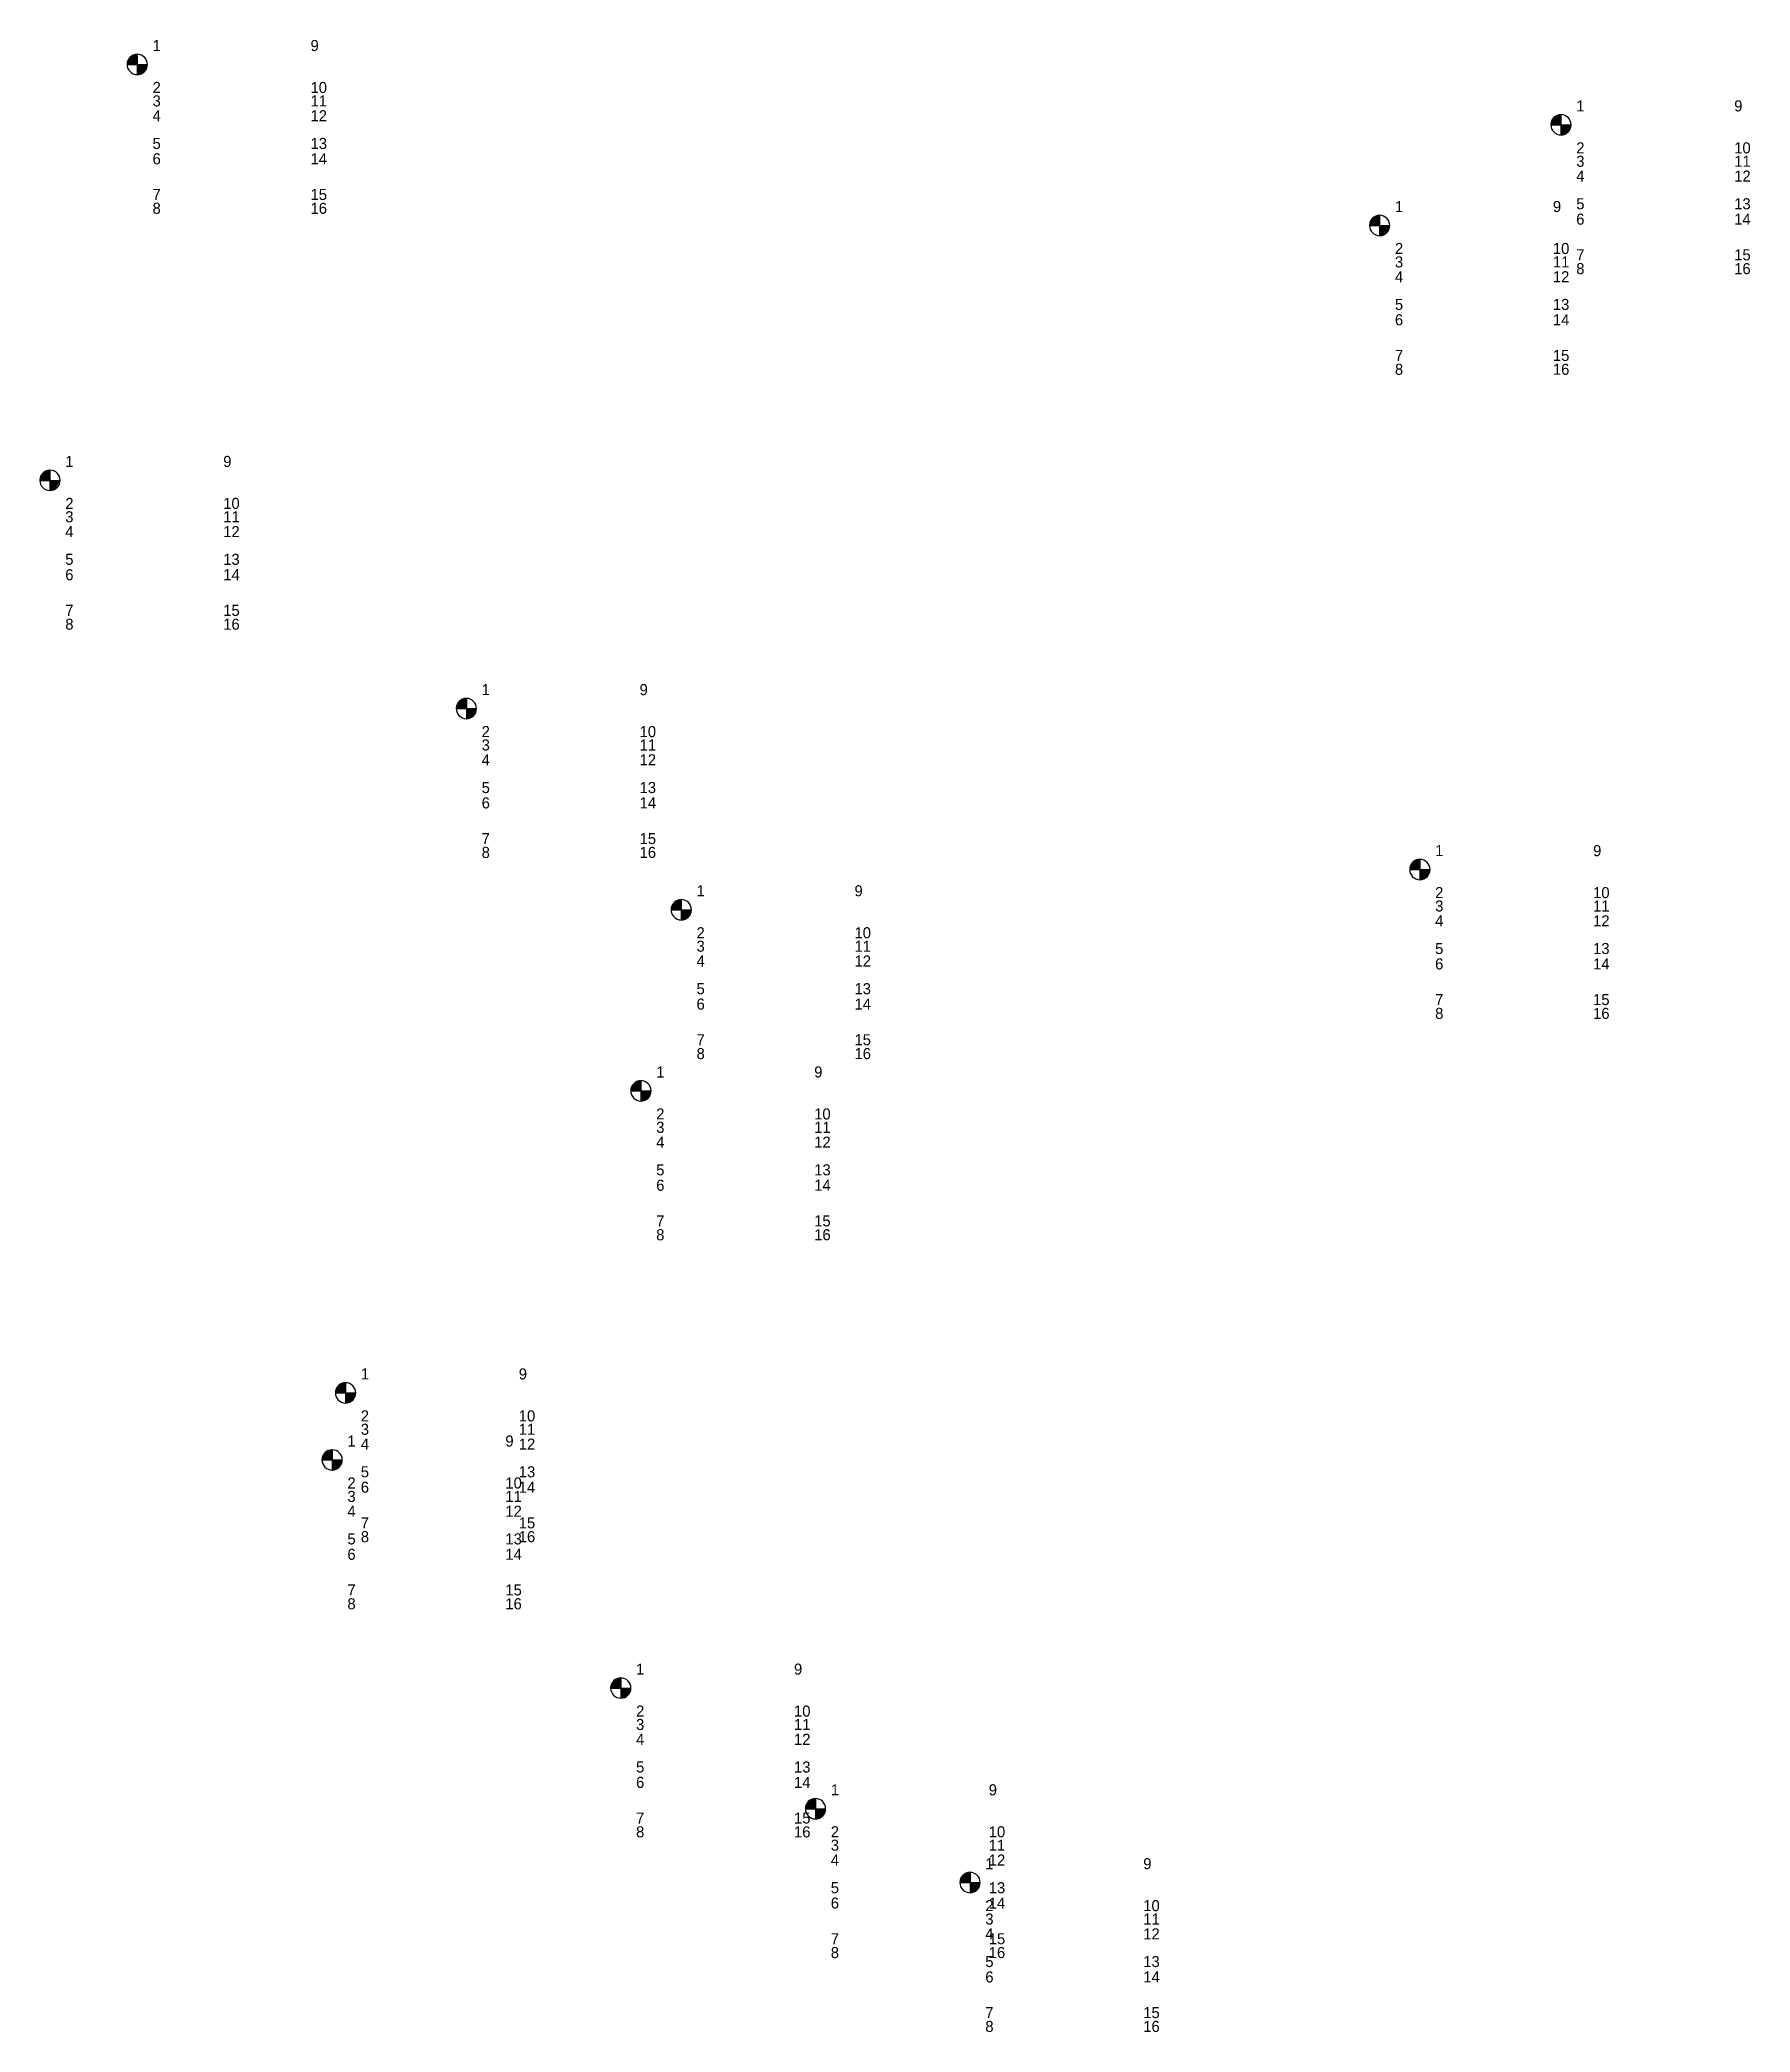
# Model space of a CAD drawing. Extents: x -141469 to -141307, y 26410 to 27069.
# Drawn here: x -141337.04 to -141321.6, y 26643.83 to 26661.82 of the extents above; entities that cross this region are included whole.
import ezdxf

# ---------------------------------------------------------------- set-up
doc = ezdxf.new("R2010")
doc.units = 0
doc.header["$MEASUREMENT"] = 0
doc.layers.get('0').update_dxf_attribs({"linetype": 'CONTINUOUS'})
for name, color, linetype in [('$I-ATT-TEXTDAT', 81, 'CONTINUOUS'), ('$I-ATT-TEXTVIS', 3, 'CONTINUOUS'), ('PEN00', 3, 'CONTINUOUS'), ('PEN000-S', 11, 'CONTINUOUS')]:
    doc.layers.add(name, color=color, linetype=linetype)

# ---------------------------------------------------------------- blocks, each defined once
blk = doc.blocks.new('*X3')
at = {"color": 0}
for p, q in [((132.142, 200.024), (132.593, 200.475)), ((132.158, 200.111), (132.506, 200.459)), ((132.166, 199.977), (132.64, 200.451)), ((132.211, 200.235), (132.383, 200.406)), ((132.237, 199.977), (132.64, 200.381)), ((132.307, 199.977), (132.64, 200.31)), ((132.378, 199.977), (132.64, 200.239)), ((132.449, 199.977), (132.64, 200.168)), ((132.519, 199.977), (132.64, 200.098)), ((132.59, 199.977), (132.64, 200.027)), ((132.64, 199.956), (132.661, 199.977)), ((132.64, 199.886), (132.732, 199.977)), ((132.64, 199.815), (132.802, 199.977)), ((132.64, 199.744), (132.873, 199.977)), ((132.64, 199.673), (132.944, 199.977)), ((132.64, 199.603), (133.014, 199.977)), ((132.64, 199.532), (133.085, 199.977)), ((132.656, 199.478), (133.139, 199.961)), ((132.736, 199.487), (133.13, 199.881)), ((132.838, 199.519), (133.098, 199.779))]:
    blk.add_line(p, q, dxfattribs=at)
blk = doc.blocks.new('MOEBIUS')
at = {"layer": 'PEN00'}
for p, q in [((-141422.594, 26540.215), (-141422.41, 26540.215)), ((-141422.502, 26540.306), (-141422.502, 26540.123))]:
    blk.add_line(p, q, dxfattribs=at)
for start, end in [(90, 180), (180, 270), (0, 90), (270, 0)]:
    blk.add_arc((-141422.502, 26540.215), 0.0917, start, end, dxfattribs=at)
at = {"layer": 'PEN000-S', "xscale": 0.183500000013737, "yscale": 0.1834999999991851, "zscale": 0.1835}
blk.add_blockref('*X3', (-141446.841, 26503.519), dxfattribs=at)
at = {"layer": '$I-ATT-TEXTDAT'}
for tag, p in [('T2', (-141422.364, 26539.957)), ('T10', (-141420.938, 26539.957)), ('T3', (-141422.364, 26539.836)), ('T11', (-141420.938, 26539.836)), ('T4', (-141422.364, 26539.702)), ('T12', (-141420.938, 26539.702)), ('T5', (-141422.364, 26539.452)), ('T13', (-141420.938, 26539.452)), ('T6', (-141422.364, 26539.313)), ('T14', (-141420.938, 26539.313)), ('T7', (-141422.364, 26538.991)), ('T8', (-141422.364, 26538.866)), ('T15', (-141420.938, 26538.991)), ('T16', (-141420.938, 26538.866))]:
    blk.add_attdef(tag, p, '', height=0.1, dxfattribs=at)
at = {"layer": '$I-ATT-TEXTVIS'}
for tag, p in [('T1', (-141422.364, 26540.336)), ('T9', (-141420.938, 26540.336))]:
    blk.add_attdef(tag, p, '', height=0.1, dxfattribs=at)

msp = doc.modelspace()

# ---------------------------------------------------------------- block references
for p in [(86.346, 121.386), (99.199, 120.841), (97.562, 119.932), (85.558, 117.63), (89.317, 115.569), (97.925, 114.115), (91.257, 113.752), (90.893, 112.116), (88.226, 109.389), (88.105, 108.783), (90.711, 106.723), (92.469, 105.633), (93.864, 104.966)]:
    msp.add_blockref('MOEBIUS', p).add_auto_attribs({'T1': '1', 'T2': '2', 'T3': '3', 'T4': '4', 'T5': '5', 'T6': '6', 'T7': '7', 'T8': '8', 'T9': '9', 'T10': '10', 'T11': '11', 'T12': '12', 'T13': '13', 'T14': '14', 'T15': '15', 'T16': '16'})

doc.saveas('drawing.dxf')
